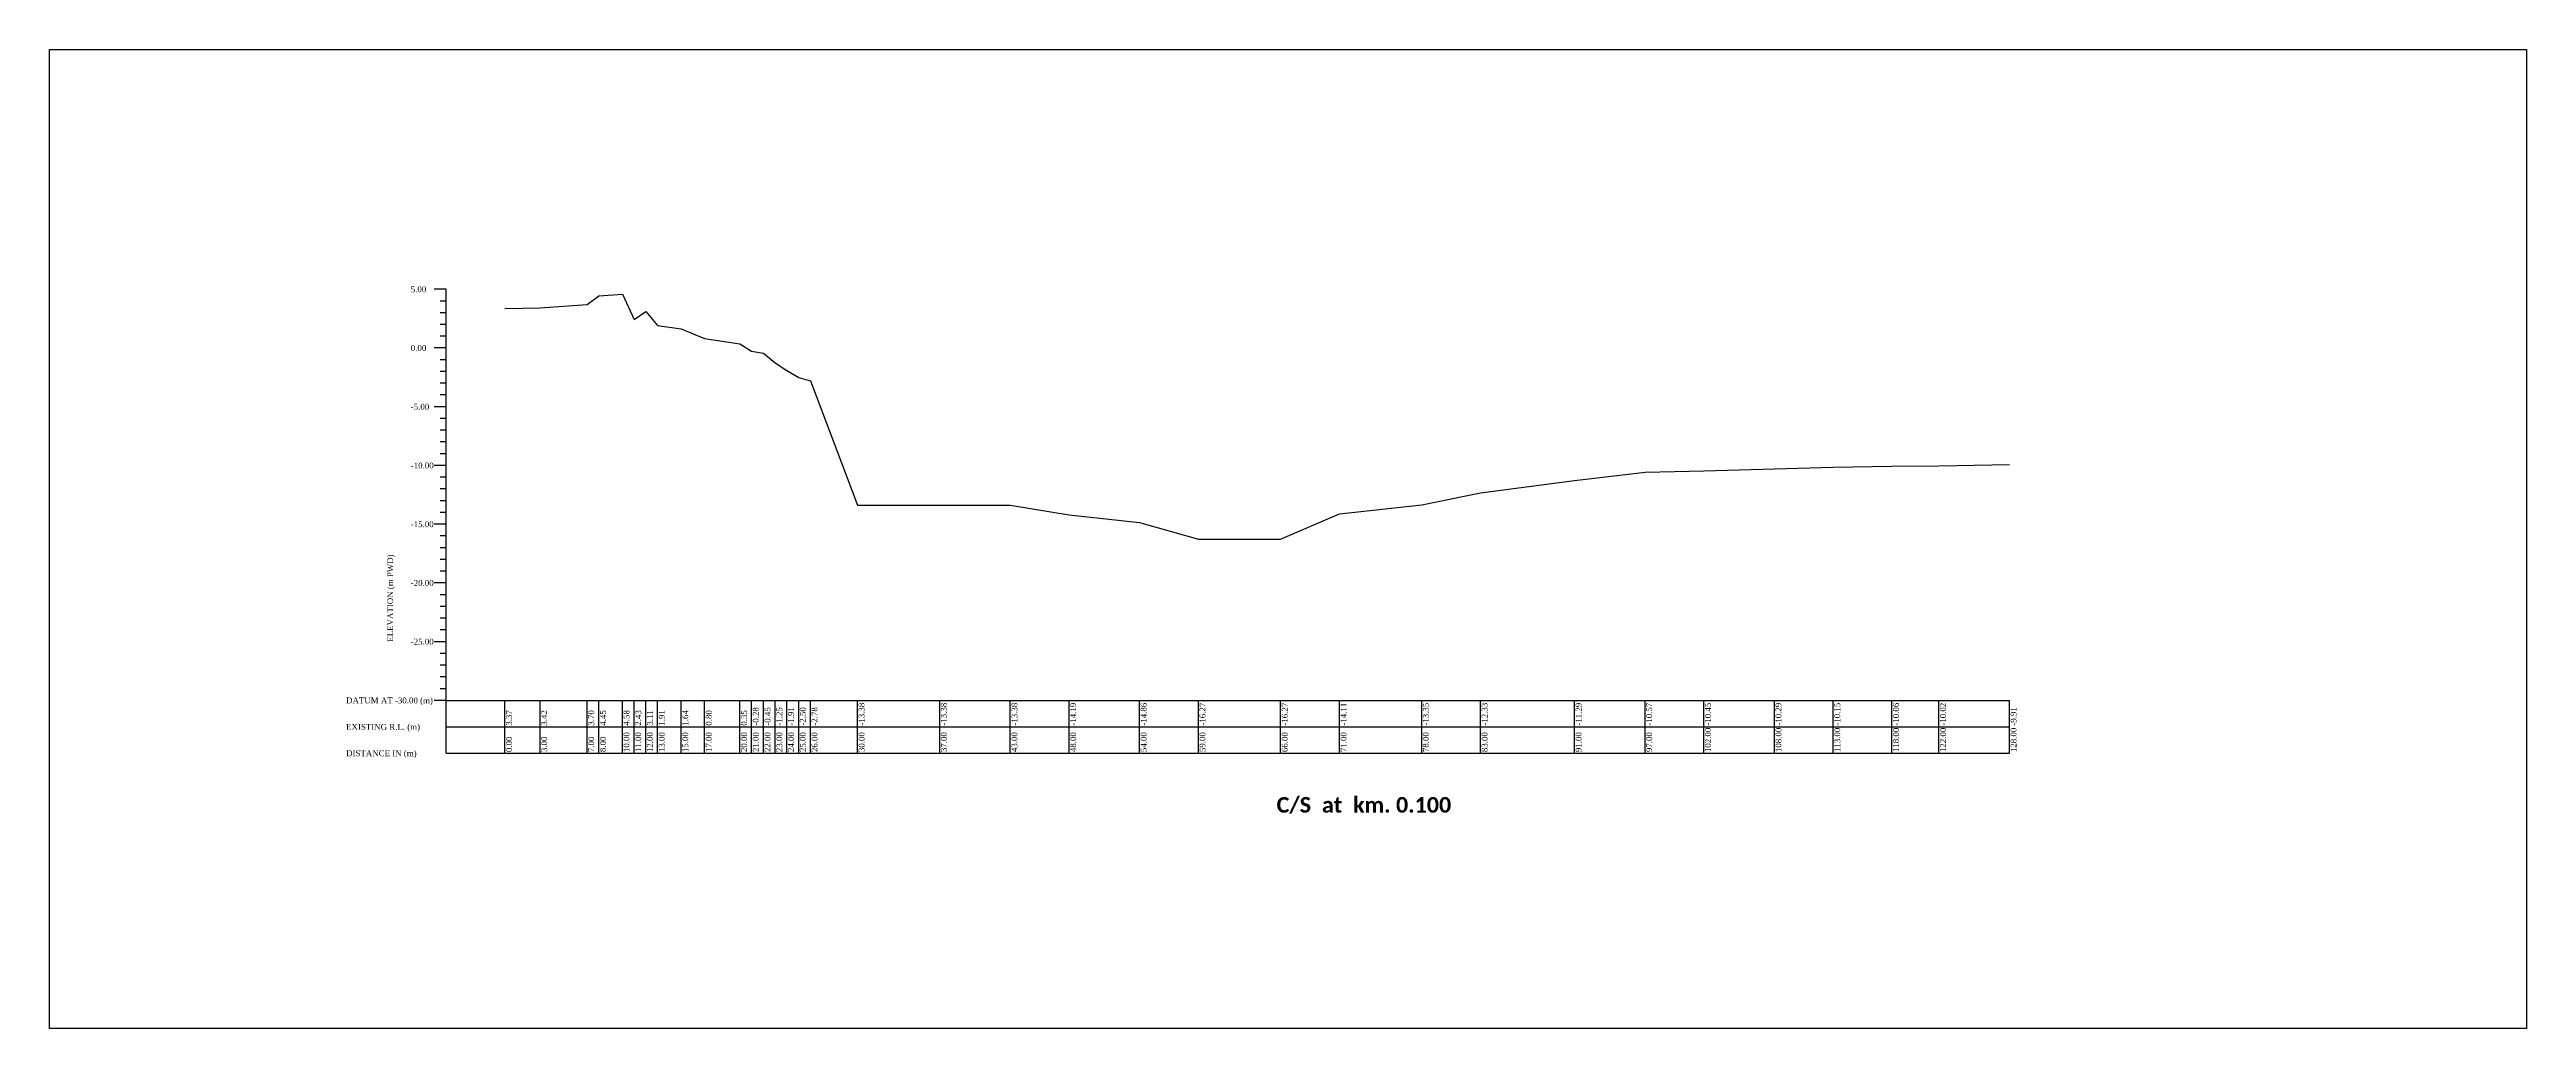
# Model space of a CAD drawing. Header units: metres. Extents: x -148477 to 168932, y -55673 to -2736.
# Drawn here: x 2837.7 to 3048.4, y -22382.4 to -22299 of the extents above; entities that cross this region are included whole.
import ezdxf

# ---------------------------------------------------------------- set-up
doc = ezdxf.new("R2010")
doc.units = ezdxf.units.M
doc.styles.add('liza', font='times.ttf', dxfattribs={"height": 2})
doc.styles.get("Standard").update_dxf_attribs({"font": 'times.ttf'})

msp = doc.modelspace()

# ---------------------------------------------------------------- linework, layer by layer
at = {"color": 3, "linetype": 'Continuous', "lineweight": -3, "ltscale": 0.5}
for p, q in [((2871.4026, -22319.4577), (2870.4026, -22319.4577)), ((2871.4026, -22320.4577), (2870.9026, -22320.4577)), ((2871.4026, -22358.9577), (2871.4026, -22319.4577)), ((2871.4026, -22321.4577), (2870.9026, -22321.4577)), ((2871.4026, -22322.4577), (2870.9026, -22322.4577)), ((2871.4026, -22324.4577), (2870.4026, -22324.4577)), ((2871.4026, -22323.4577), (2870.9026, -22323.4577)), ((2871.4026, -22325.4577), (2870.9026, -22325.4577)), ((2871.4026, -22326.4577), (2870.9026, -22326.4577)), ((2871.4026, -22327.4577), (2870.9026, -22327.4577)), ((2871.4026, -22328.4577), (2870.9026, -22328.4577)), ((2871.4026, -22329.4577), (2870.4026, -22329.4577)), ((2871.4026, -22330.4577), (2870.9026, -22330.4577)), ((2871.4026, -22331.4577), (2870.9026, -22331.4577)), ((2871.4026, -22332.4577), (2870.9026, -22332.4577)), ((2871.4026, -22334.4577), (2870.4026, -22334.4577)), ((2871.4026, -22333.4577), (2870.9026, -22333.4577)), ((2871.4026, -22335.4577), (2870.9026, -22335.4577)), ((2871.4026, -22336.4577), (2870.9026, -22336.4577)), ((2871.4026, -22339.4577), (2870.4026, -22339.4577)), ((2871.4026, -22337.4577), (2870.9026, -22337.4577)), ((2871.4026, -22338.4577), (2870.9026, -22338.4577)), ((2871.4026, -22340.4577), (2870.9026, -22340.4577)), ((2871.4026, -22341.4577), (2870.9026, -22341.4577)), ((2871.4026, -22342.4577), (2870.9026, -22342.4577)), ((2871.4026, -22343.4577), (2870.9026, -22343.4577)), ((2871.4026, -22344.4577), (2870.4026, -22344.4577)), ((2871.4026, -22345.4577), (2870.9026, -22345.4577)), ((2871.4026, -22346.4577), (2870.9026, -22346.4577)), ((2871.4026, -22347.4577), (2870.9026, -22347.4577)), ((2871.4026, -22349.4577), (2870.4026, -22349.4577)), ((2871.4026, -22348.4577), (2870.9026, -22348.4577)), ((2871.4026, -22350.4577), (2870.9026, -22350.4577)), ((2871.4026, -22351.4577), (2870.9026, -22351.4577)), ((2871.4026, -22352.4577), (2870.9026, -22352.4577)), ((2871.4026, -22353.4577), (2870.9026, -22353.4577)), ((2871.4026, -22354.4577), (2870.4026, -22354.4577)), ((2871.4026, -22354.4577), (3004.4026, -22354.4577)), ((2876.4026, -22358.9577), (2876.4026, -22354.4577)), ((2879.4026, -22358.9577), (2879.4026, -22354.4577)), ((2883.4026, -22358.9577), (2883.4026, -22354.4577)), ((2884.4026, -22358.9577), (2884.4026, -22354.4577)), ((2886.4026, -22358.9577), (2886.4026, -22354.4577)), ((2887.4026, -22358.9577), (2887.4026, -22354.4577)), ((2888.4026, -22358.9577), (2888.4026, -22354.4577)), ((2889.4026, -22358.9577), (2889.4026, -22354.4577)), ((2891.4026, -22358.9577), (2891.4026, -22354.4577)), ((2893.4026, -22358.9577), (2893.4026, -22354.4577)), ((2896.4026, -22358.9577), (2896.4026, -22354.4577)), ((2897.4026, -22358.9577), (2897.4026, -22354.4577)), ((2898.4026, -22358.9577), (2898.4026, -22354.4577)), ((2899.4026, -22358.9577), (2899.4026, -22354.4577)), ((2900.4026, -22358.9577), (2900.4026, -22354.4577)), ((2901.4026, -22358.9577), (2901.4026, -22354.4577)), ((2902.4026, -22358.9577), (2902.4026, -22354.4577)), ((2906.4026, -22358.9577), (2906.4026, -22354.4577)), ((2913.4026, -22358.9577), (2913.4026, -22354.4577)), ((2919.4026, -22358.9577), (2919.4026, -22354.4577)), ((2924.4026, -22358.9577), (2924.4026, -22354.4577)), ((2930.4026, -22358.9577), (2930.4026, -22354.4577)), ((2935.4026, -22358.9577), (2935.4026, -22354.4577)), ((2942.4026, -22358.9577), (2942.4026, -22354.4577)), ((2947.4026, -22358.9577), (2947.4026, -22354.4577)), ((2954.4026, -22358.9577), (2954.4026, -22354.4577)), ((2959.4026, -22358.9577), (2959.4026, -22354.4577)), ((2967.4026, -22358.9577), (2967.4026, -22354.4577)), ((2973.4026, -22358.9577), (2973.4026, -22354.4577)), ((2978.4026, -22358.9577), (2978.4026, -22354.4577)), ((2984.4026, -22358.9577), (2984.4026, -22354.4577)), ((2989.4026, -22358.9577), (2989.4026, -22354.4577)), ((2994.4026, -22358.9577), (2994.4026, -22354.4577)), ((2998.4026, -22358.9577), (2998.4026, -22354.4577)), ((3004.4026, -22358.9577), (3004.4026, -22354.4577)), ((2871.4026, -22356.7077), (3004.4026, -22356.7077)), ((2871.4026, -22358.9577), (3004.4026, -22358.9577))]:
    msp.add_line(p, q, dxfattribs=at)
msp.add_lwpolyline([(2837.6736, -22299.0483), (3048.3843, -22299.0483), (3048.3843, -22382.3851), (2837.6736, -22382.3851)], close=True, dxfattribs=at)
msp.add_lwpolyline([(2876.4026, -22321.0877), (2879.4026, -22321.0377), (2883.4026, -22320.7557), (2884.4026, -22320.0087), (2886.4026, -22319.8747), (2887.4026, -22322.0317), (2888.4026, -22321.3477), (2889.4026, -22322.5427), (2891.4026, -22322.8217), (2893.4026, -22323.6587), (2896.4026, -22324.1087), (2897.4026, -22324.7387), (2898.4026, -22324.9087), (2899.4026, -22325.7087), (2900.4026, -22326.3687), (2901.4026, -22326.9587), (2902.4026, -22327.2387), (2906.4026, -22337.8377), (2913.4026, -22337.8377), (2919.4026, -22337.8377), (2924.4026, -22338.6477), (2930.4026, -22339.3177), (2935.4026, -22340.7277), (2942.4026, -22340.7277), (2947.4026, -22338.5677), (2954.4026, -22337.8077), (2959.4026, -22336.7877), (2967.4026, -22335.7477), (2973.4026, -22335.0277), (2978.4026, -22334.9077), (2984.4026, -22334.7477), (2989.4026, -22334.6077), (2994.4026, -22334.5177), (2998.4026, -22334.4777), (3004.4026, -22334.3677)], dxfattribs=at)

# ---------------------------------------------------------------- texts
at = {"color": 3, "linetype": 'Continuous', "lineweight": -3, "ltscale": 0.5, "char_height": 0.5, "attachment_point": 1, "style": 'liza'}
for s, insert, width in [('5.00', (2868.4026, -22319.2077), 2), ('0.00', (2868.4026, -22324.2077), 2), ('-5.00', (2868.4026, -22329.2077), 2), ('-10.00', (2868.4026, -22334.2077), 2), ('-15.00', (2868.4026, -22339.2077), 2), ('-20.00', (2868.4026, -22344.2077), 2), ('-25.00', (2868.4026, -22349.2077), 2), ('DATUM AT -30.00 (m)', (2862.9026, -22354.2077), 7.5), ('EXISTING R.L. (m)', (2862.9026, -22356.4577), 7.5), ('DISTANCE IN (m)', (2862.9026, -22358.7077), 7.5)]:
    msp.add_mtext(s, dxfattribs=dict(at, insert=insert, width=width))
at = {"color": 3, "linetype": 'Continuous', "lineweight": -3, "ltscale": 0.5, "char_height": 0.5, "attachment_point": 1, "rotation": 90, "style": 'liza'}
for s, insert, width in [('ELEVATION (m PWD)', (2866.4026, -22349.4577), 10), ('3.37', (2876.5026, -22356.6077), 2.15), ('3.42', (2879.5026, -22356.6077), 2.15), ('3.70', (2883.5026, -22356.6077), 2.15), ('4.45', (2884.5026, -22356.6077), 2.15), ('4.58', (2886.5026, -22356.6077), 2.15), ('2.43', (2887.5026, -22356.6077), 2.15), ('3.11', (2888.5026, -22356.6077), 2.15), ('1.91', (2889.5026, -22356.6077), 2.15), ('1.64', (2891.5026, -22356.6077), 2.15), ('0.80', (2893.5026, -22356.6077), 2.15), ('0.35', (2896.5026, -22356.6077), 2.15), ('-0.28', (2897.5026, -22356.6077), 2.15), ('-0.45', (2898.5026, -22356.6077), 2.15), ('-1.25', (2899.5026, -22356.6077), 2.15), ('-1.91', (2900.5026, -22356.6077), 2.15), ('-2.50', (2901.5026, -22356.6077), 2.15), ('-2.78', (2902.5026, -22356.6077), 2.15), ('-13.38', (2906.5026, -22356.6077), 2.15), ('-13.38', (2913.5026, -22356.6077), 2.15), ('-13.38', (2919.5026, -22356.6077), 2.15), ('-14.19', (2924.5026, -22356.6077), 2.15), ('-14.86', (2930.5026, -22356.6077), 2.15), ('-16.27', (2935.5026, -22356.6077), 2.15), ('-16.27', (2942.5026, -22356.6077), 2.15), ('-14.11', (2947.5026, -22356.6077), 2.15), ('-13.35', (2954.5026, -22356.6077), 2.15), ('-12.33', (2959.5026, -22356.6077), 2.15), ('-11.29', (2967.5026, -22356.6077), 2.15), ('-10.57', (2973.5026, -22356.6077), 2.15), ('-10.45', (2978.5026, -22356.6077), 2.15), ('-10.29', (2984.5026, -22356.6077), 2.15), ('-10.15', (2989.5026, -22356.6077), 2.15), ('-10.06', (2994.5026, -22356.6077), 2.15), ('-10.02', (2998.5026, -22356.6077), 2.15), ('-9.91', (3004.5026, -22356.6077), 2.15), ('0.00', (2876.5026, -22358.8577), 2.15), ('3.00', (2879.5026, -22358.8577), 2.15), ('7.00', (2883.5026, -22358.8577), 2.15), ('8.00', (2884.5026, -22358.8577), 2.15), ('10.00', (2886.5026, -22358.8577), 2.15), ('11.00', (2887.5026, -22358.8577), 2.15), ('12.00', (2888.5026, -22358.8577), 2.15), ('13.00', (2889.5026, -22358.8577), 2.15), ('15.00', (2891.5026, -22358.8577), 2.15), ('17.00', (2893.5026, -22358.8577), 2.15), ('20.00', (2896.5026, -22358.8577), 2.15), ('21.00', (2897.5026, -22358.8577), 2.15), ('22.00', (2898.5026, -22358.8577), 2.15), ('23.00', (2899.5026, -22358.8577), 2.15), ('24.00', (2900.5026, -22358.8577), 2.15), ('25.00', (2901.5026, -22358.8577), 2.15), ('26.00', (2902.5026, -22358.8577), 2.15), ('30.00', (2906.5026, -22358.8577), 2.15), ('37.00', (2913.5026, -22358.8577), 2.15), ('43.00', (2919.5026, -22358.8577), 2.15), ('48.00', (2924.5026, -22358.8577), 2.15), ('54.00', (2930.5026, -22358.8577), 2.15), ('59.00', (2935.5026, -22358.8577), 2.15), ('66.00', (2942.5026, -22358.8577), 2.15), ('71.00', (2947.5026, -22358.8577), 2.15), ('78.00', (2954.5026, -22358.8577), 2.15), ('83.00', (2959.5026, -22358.8577), 2.15), ('91.00', (2967.5026, -22358.8577), 2.15), ('97.00', (2973.5026, -22358.8577), 2.15), ('102.00', (2978.5026, -22358.8577), 2.15), ('108.00', (2984.5026, -22358.8577), 2.15), ('113.00', (2989.5026, -22358.8577), 2.15), ('118.00', (2994.5026, -22358.8577), 2.15), ('122.00', (2998.5026, -22358.8577), 2.15), ('128.00', (3004.5026, -22358.8577), 2.15)]:
    msp.add_mtext(s, dxfattribs=dict(at, insert=insert, width=width))
at = {"color": 0, "linetype": 'ByBlock', "lineweight": 30, "insert": (2942.0621, -22362.6825), "char_height": 1.326841, "width": 81.781813, "attachment_point": 1}
msp.add_mtext('{\\fCalibri|b1|i0|c0|p34;\\C256;C/S  at  km. 0.100}', dxfattribs=at)

doc.saveas('drawing.dxf')
